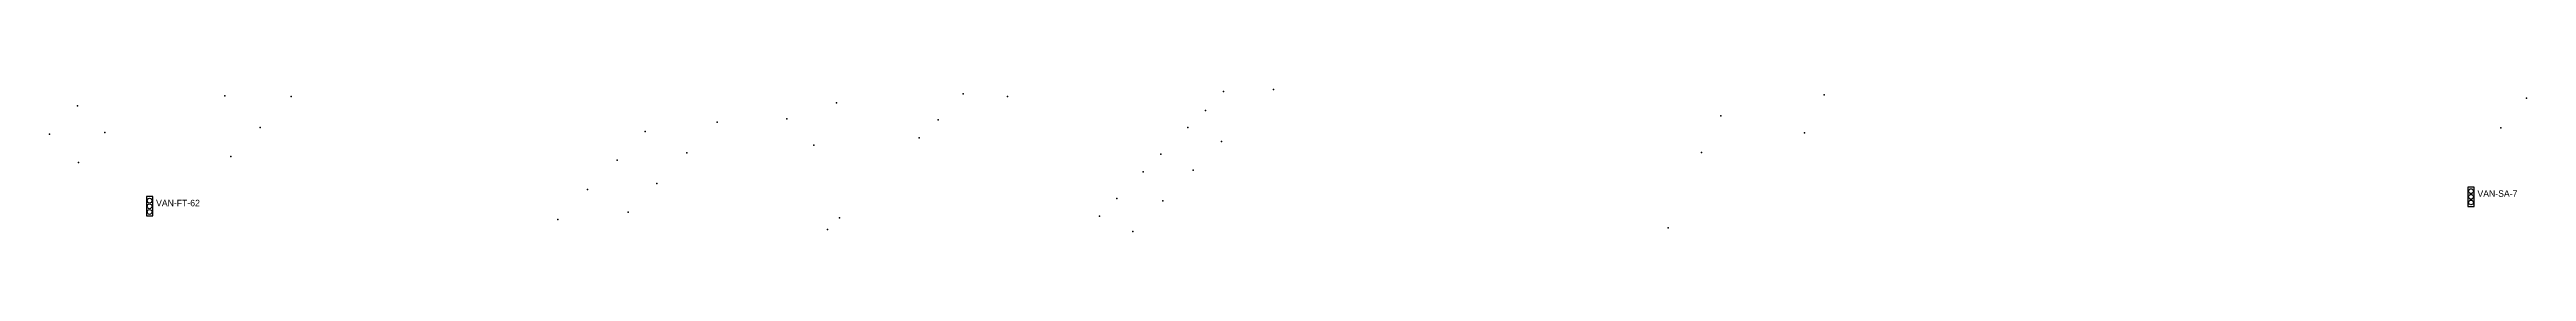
# Model space of a CAD drawing. Header units: inches. Extents: x 486474 to 494239, y 5455982 to 5460069.
# Drawn here: x 490816 to 491581, y 5458007 to 5458051 of the extents above; entities that cross this region are included whole.
import ezdxf

# ---------------------------------------------------------------- set-up
doc = ezdxf.new("R2010")
doc.units = ezdxf.units.IN
doc.header["$MEASUREMENT"] = 0
doc.layers.add('Parking Meters', color=10, linetype='Continuous')
doc.layers.add('Traffic Signals', color=10, linetype='Continuous')

msp = doc.modelspace()

# ---------------------------------------------------------------- texts
at = {"layer": 'Traffic Signals', "color": 1}
for s, p in [('VAN-FT-62', (490849.14, 5458015.12)), ('VAN-SA-7', (491566, 5458018.06))]:
    msp.add_text(s, height=2, dxfattribs=at).set_placement(p)

# ---------------------------------------------------------------- linework, layer by layer
at = {"layer": 'Parking Meters', "color": 7}
for p in [(490824.83, 5458046.2), (490824.83, 5458046.2), (490870.37, 5458049.34), (490870.37, 5458049.34), (490890.82, 5458049.1), (490890.82, 5458049.1), (491059.25, 5458047.13), (491059.25, 5458047.13), (491098.37, 5458049.99), (491098.37, 5458049.99), (491112.09, 5458049.12), (491112.09, 5458049.12), (491178.78, 5458050.69), (491178.78, 5458050.69), (491194.16, 5458051.27), (491194.16, 5458051.27), (491364.31, 5458049.6), (491364.31, 5458049.6), (491581.13, 5458048.61), (491581.13, 5458048.61), (490833.27, 5458037.97), (490833.27, 5458037.97), (490881.31, 5458039.51), (490881.31, 5458039.51), (491000.14, 5458038.24), (491000.14, 5458038.24), (491022.42, 5458041.13), (491022.42, 5458041.13), (491043.97, 5458042.23), (491043.97, 5458042.23), (491090.63, 5458041.94), (491090.63, 5458041.94), (491167.75, 5458039.57), (491167.75, 5458039.57), (491173.23, 5458044.77), (491173.23, 5458044.77), (491332.37, 5458043.15), (491332.37, 5458043.15), (491358.2, 5458037.84), (491358.2, 5458037.84), (491573.17, 5458039.42), (490816.24, 5458037.5), (490816.24, 5458037.5), (490872.25, 5458030.5), (490872.25, 5458030.5), (491013.03, 5458031.64), (491013.03, 5458031.64), (491052.24, 5458034.01), (491084.76, 5458036.35), (491084.76, 5458036.35), (491159.41, 5458031.28), (491159.41, 5458031.28), (491178.12, 5458035.16), (491178.12, 5458035.16), (491326.41, 5458031.77), (491326.41, 5458031.77), (490825.15, 5458028.66), (490825.15, 5458028.66), (490991.56, 5458029.45), (490991.56, 5458029.45), (491153.96, 5458025.75), (491153.96, 5458025.75), (491169.39, 5458026.35), (491169.39, 5458026.35), (490982.33, 5458020.27), (490982.33, 5458020.27), (491003.76, 5458022.2), (491003.76, 5458022.2), (491145.79, 5458017.51), (491145.79, 5458017.51), (491160.07, 5458016.79), (491160.07, 5458016.79), (490973.22, 5458011), (490973.22, 5458011), (490994.97, 5458013.26), (490994.97, 5458013.26), (491056.48, 5458007.88), (491056.48, 5458007.88), (491060.16, 5458011.56), (491140.44, 5458012.04), (491140.44, 5458012.04), (491150.8, 5458007.33), (491150.8, 5458007.33), (491316.11, 5458008.42)]:
    msp.add_point(p, dxfattribs=at)
at = {"layer": 'Traffic Signals', "color": 1}
for points in [[(490846.14, 5458012.12), (490848.14, 5458012.12), (490848.14, 5458018.12), (490846.14, 5458018.12)], [(491563, 5458015.06), (491565, 5458015.06), (491565, 5458021.06), (491563, 5458021.06)]]:
    msp.add_lwpolyline(points, close=True, dxfattribs=at)
for centre in [(490847.14, 5458016.87), (490847.14, 5458015.12), (491564, 5458019.81), (491564, 5458018.06), (491564, 5458016.31), (490847.14, 5458013.37)]:
    msp.add_circle(centre, 0.75, dxfattribs=at)

msp.set_redraw_order([(e.dxf.handle, doc.entitydb.next_handle()) for e in msp.query("TEXT MTEXT ATTDEF DIMENSION ARC_DIMENSION")])  # texts and dimensions are drawn at this point

doc.saveas('drawing.dxf')
